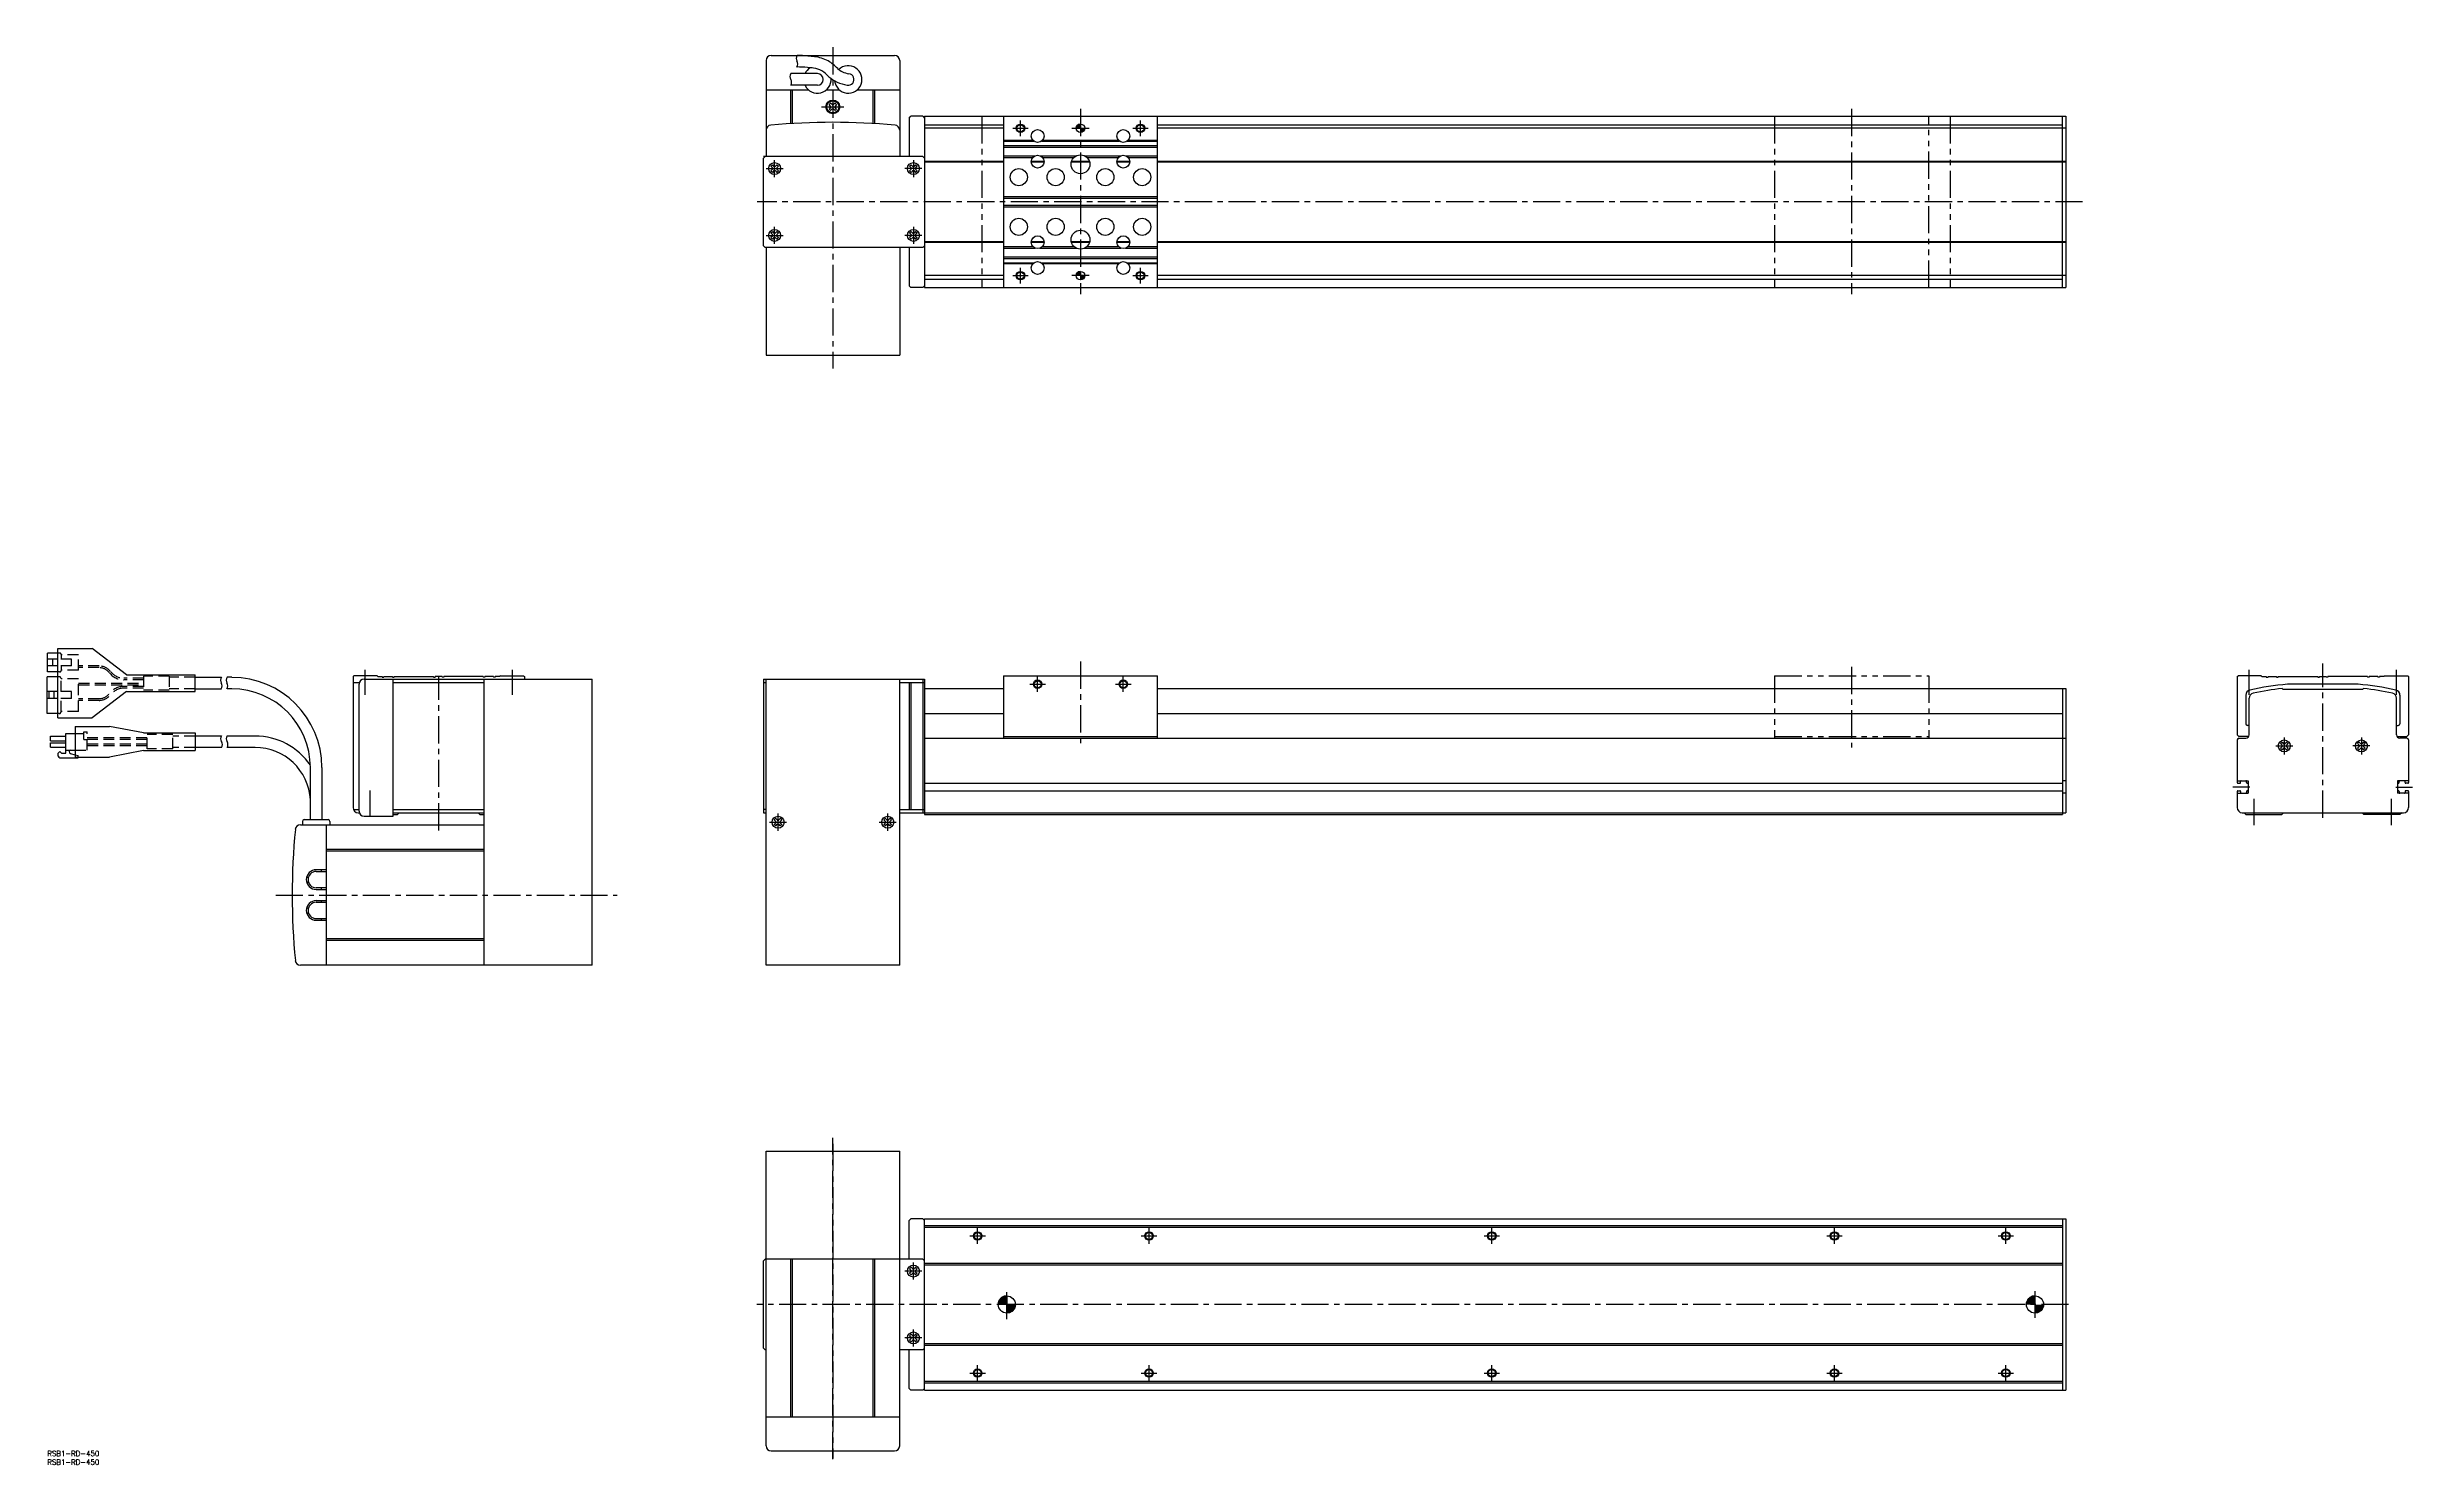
# Model space of a CAD drawing. Extents: x 0 to 1380, y -8 to 819.
import ezdxf

# ---------------------------------------------------------------- set-up
doc = ezdxf.new("R2010")
doc.units = 0
doc.header["$LTSCALE"] = 0.5
for name, pattern in [('CENTER', [50.8, 31.75, -6.35, 6.35, -6.35]), ('DASHED', [19.05, 12.7, -6.35]), ('PHANTOM', [63.5, 31.75, -6.35, 6.35, -6.35, 6.35, -6.35])]:
    doc.linetypes.add(name, pattern=pattern)
for name, color, linetype in [('MSM_CENTER', 1, 'CENTER'), ('MSM_CONTINUOUS', 7, 'CONTINUOUS'), ('MSM_DASHED', 4, 'DASHED'), ('MSM_IMAGINARY', 6, 'PHANTOM'), ('MSM_NARROW', 5, 'CONTINUOUS'), ('MSM_PART_NUMBER', 7, 'CONTINUOUS')]:
    doc.layers.add(name, color=color, linetype=linetype)
doc.styles.get("Standard").update_dxf_attribs({"font": 'txt.shx', "height": 3, "bigfont": 'bigfont.shx'})

# ---------------------------------------------------------------- blocks, each defined once
blk = doc.blocks.new('*U1')
at = {"layer": 'MSM_PART_NUMBER'}
blk.add_text('RSB1-RD-450', height=3, dxfattribs=at).set_placement((0, -3))
blk = doc.blocks.new('*U2')
at = {"layer": 'MSM_PART_NUMBER'}
blk.add_text('RSB1-RD-450', height=3, dxfattribs=at).set_placement((0, -8))
blk = doc.blocks.new('*U5')
at = {"layer": 'MSM_CONTINUOUS', "linetype": 'CONTINUOUS'}
for p, q in [((600.7, 773.3), (600.4, 772)), ((601.6, 774.2), (600.7, 773.3)), ((602.9, 774.5), (601.6, 774.2)), ((602.9, 774.2), (602.9, 774.5)), ((602.9, 774.2), (602.9, 773.3)), ((602.9, 773.3), (602.9, 772)), ((602.9, 772), (602.9, 770.8)), ((602.9, 770.8), (602.9, 769.9)), ((604.1, 769.9), (602.9, 769.5)), ((602.9, 769.5), (602.9, 769.9)), ((605.1, 770.8), (604.1, 769.9)), ((605.4, 772), (605.1, 770.8))]:
    blk.add_line(p, q, dxfattribs=at)
for points in [[(600.7, 773.3), (600.4, 772), (602.9, 772)], [(601.6, 774.2), (600.7, 773.3), (602.9, 773.3)], [(602.9, 774.5), (601.6, 774.2), (602.9, 774.2)], [(602.9, 772), (602.9, 770.8), (605.1, 770.8)], [(602.9, 770.8), (602.9, 769.9), (604.1, 769.9)]]:
    blk.add_solid(points, dxfattribs=at)
at = {"layer": 'MSM_CONTINUOUS', "linetype": 'CONTINUOUS', "extrusion": (0, 0, -1)}
for points in [[(-600.7, 773.3), (-602.9, 773.3), (-602.9, 772)], [(-601.6, 774.2), (-602.9, 774.2), (-602.9, 773.3)], [(-602.9, 772), (-605.4, 772), (-605.1, 770.8)], [(-602.9, 770.8), (-605.1, 770.8), (-604.1, 769.9)], [(-602.9, 769.9), (-604.1, 769.9), (-602.9, 769.5)]]:
    blk.add_solid(points, dxfattribs=at)
blk = doc.blocks.new('*U6')
at = {"layer": 'MSM_CONTINUOUS', "linetype": 'CONTINUOUS'}
for p, q in [((600.7, 687.3), (600.4, 686)), ((601.6, 688.2), (600.7, 687.3)), ((602.9, 688.5), (601.6, 688.2)), ((602.9, 688.2), (602.9, 688.5)), ((602.9, 688.2), (602.9, 687.3)), ((602.9, 687.3), (602.9, 686)), ((602.9, 686), (602.9, 684.8)), ((602.9, 684.8), (602.9, 683.9)), ((604.1, 683.9), (602.9, 683.5)), ((602.9, 683.5), (602.9, 683.9)), ((605.1, 684.8), (604.1, 683.9)), ((605.4, 686), (605.1, 684.8))]:
    blk.add_line(p, q, dxfattribs=at)
for points in [[(600.7, 687.3), (600.4, 686), (602.9, 686)], [(601.6, 688.2), (600.7, 687.3), (602.9, 687.3)], [(602.9, 688.5), (601.6, 688.2), (602.9, 688.2)], [(602.9, 686), (602.9, 684.8), (605.1, 684.8)], [(602.9, 684.8), (602.9, 683.9), (604.1, 683.9)]]:
    blk.add_solid(points, dxfattribs=at)
at = {"layer": 'MSM_CONTINUOUS', "linetype": 'CONTINUOUS', "extrusion": (0, 0, -1)}
for points in [[(-600.7, 687.3), (-602.9, 687.3), (-602.9, 686)], [(-601.6, 688.2), (-602.9, 688.2), (-602.9, 687.3)], [(-602.9, 686), (-605.4, 686), (-605.1, 684.8)], [(-602.9, 684.8), (-605.1, 684.8), (-604.1, 683.9)], [(-602.9, 683.9), (-604.1, 683.9), (-602.9, 683.5)]]:
    blk.add_solid(points, dxfattribs=at)
blk = doc.blocks.new('*U7')
at = {"layer": 'MSM_CONTINUOUS', "linetype": 'CONTINUOUS'}
for p, q in [((555.1, 87), (554.9, 85.5)), ((555.8, 88.4), (555.1, 87)), ((556.9, 89.5), (555.8, 88.4)), ((558.3, 90.3), (556.9, 89.5)), ((559.9, 90.5), (558.3, 90.3)), ((559.9, 90.3), (559.9, 90.5)), ((559.9, 90.3), (559.9, 89.5)), ((559.9, 89.5), (559.9, 88.4)), ((559.9, 88.4), (559.9, 87)), ((559.9, 87), (559.9, 85.5)), ((559.9, 85.5), (559.9, 84)), ((559.9, 84), (559.9, 82.6)), ((564.6, 84), (563.9, 82.6)), ((564.9, 85.5), (564.6, 84)), ((559.9, 82.6), (559.9, 81.5)), ((559.9, 81.5), (559.9, 80.7)), ((561.4, 80.7), (559.9, 80.5)), ((559.9, 80.5), (559.9, 80.7)), ((562.8, 81.5), (561.4, 80.7)), ((563.9, 82.6), (562.8, 81.5))]:
    blk.add_line(p, q, dxfattribs=at)
for points in [[(555.1, 87), (554.9, 85.5), (559.9, 85.5)], [(555.8, 88.4), (555.1, 87), (559.9, 87)], [(556.9, 89.5), (555.8, 88.4), (559.9, 88.4)], [(558.3, 90.3), (556.9, 89.5), (559.9, 89.5)], [(559.9, 90.5), (558.3, 90.3), (559.9, 90.3)], [(559.9, 85.5), (559.9, 84), (564.6, 84)], [(559.9, 84), (559.9, 82.6), (563.9, 82.6)], [(559.9, 82.6), (559.9, 81.5), (562.8, 81.5)], [(559.9, 81.5), (559.9, 80.7), (561.4, 80.7)]]:
    blk.add_solid(points, dxfattribs=at)
at = {"layer": 'MSM_CONTINUOUS', "linetype": 'CONTINUOUS', "extrusion": (0, 0, -1)}
for points in [[(-555.1, 87), (-559.9, 87), (-559.9, 85.5)], [(-555.8, 88.4), (-559.9, 88.4), (-559.9, 87)], [(-556.9, 89.5), (-559.9, 89.5), (-559.9, 88.4)], [(-558.3, 90.3), (-559.9, 90.3), (-559.9, 89.5)], [(-559.9, 85.5), (-564.9, 85.5), (-564.6, 84)], [(-559.9, 84), (-564.6, 84), (-563.9, 82.6)], [(-559.9, 82.6), (-563.9, 82.6), (-562.8, 81.5)], [(-559.9, 81.5), (-562.8, 81.5), (-561.4, 80.7)], [(-559.9, 80.7), (-561.4, 80.7), (-559.9, 80.5)]]:
    blk.add_solid(points, dxfattribs=at)
blk = doc.blocks.new('*U8')
at = {"layer": 'MSM_CONTINUOUS', "linetype": 'CONTINUOUS'}
for p, q in [((1155.1, 87), (1154.9, 85.5)), ((1155.8, 88.4), (1155.1, 87)), ((1156.9, 89.5), (1155.8, 88.4)), ((1158.3, 90.3), (1156.9, 89.5)), ((1159.9, 90.5), (1158.3, 90.3)), ((1159.9, 90.3), (1159.9, 90.5)), ((1159.9, 90.3), (1159.9, 89.5)), ((1159.9, 89.5), (1159.9, 88.4)), ((1159.9, 88.4), (1159.9, 87)), ((1159.9, 87), (1159.9, 85.5)), ((1159.9, 85.5), (1159.9, 84)), ((1159.9, 84), (1159.9, 82.6)), ((1164.6, 84), (1163.9, 82.6)), ((1164.9, 85.5), (1164.6, 84)), ((1159.9, 82.6), (1159.9, 81.5)), ((1159.9, 81.5), (1159.9, 80.7)), ((1161.4, 80.7), (1159.9, 80.5)), ((1159.9, 80.5), (1159.9, 80.7)), ((1162.8, 81.5), (1161.4, 80.7)), ((1163.9, 82.6), (1162.8, 81.5))]:
    blk.add_line(p, q, dxfattribs=at)
for points in [[(1155.1, 87), (1154.9, 85.5), (1159.9, 85.5)], [(1155.8, 88.4), (1155.1, 87), (1159.9, 87)], [(1156.9, 89.5), (1155.8, 88.4), (1159.9, 88.4)], [(1158.3, 90.3), (1156.9, 89.5), (1159.9, 89.5)], [(1159.9, 90.5), (1158.3, 90.3), (1159.9, 90.3)], [(1159.9, 85.5), (1159.9, 84), (1164.6, 84)], [(1159.9, 84), (1159.9, 82.6), (1163.9, 82.6)], [(1159.9, 82.6), (1159.9, 81.5), (1162.8, 81.5)], [(1159.9, 81.5), (1159.9, 80.7), (1161.4, 80.7)]]:
    blk.add_solid(points, dxfattribs=at)
at = {"layer": 'MSM_CONTINUOUS', "linetype": 'CONTINUOUS', "extrusion": (0, 0, -1)}
for points in [[(-1155.1, 87), (-1159.9, 87), (-1159.9, 85.5)], [(-1155.8, 88.4), (-1159.9, 88.4), (-1159.9, 87)], [(-1156.9, 89.5), (-1159.9, 89.5), (-1159.9, 88.4)], [(-1158.3, 90.3), (-1159.9, 90.3), (-1159.9, 89.5)], [(-1159.9, 85.5), (-1164.9, 85.5), (-1164.6, 84)], [(-1159.9, 84), (-1164.6, 84), (-1163.9, 82.6)], [(-1159.9, 82.6), (-1163.9, 82.6), (-1162.8, 81.5)], [(-1159.9, 81.5), (-1162.8, 81.5), (-1161.4, 80.7)], [(-1159.9, 80.7), (-1161.4, 80.7), (-1159.9, 80.5)]]:
    blk.add_solid(points, dxfattribs=at)

msp = doc.modelspace()

# ---------------------------------------------------------------- linework, layer by layer
at = {"layer": 'MSM_CENTER'}
for p, q in [((458.4, 819.3), (458.4, 631.8)), ((451.8, 784.5), (464.9, 784.5)), ((567.9, 767.5), (567.9, 776.5)), ((602.9, 783.3), (602.9, 675.1)), ((637.9, 767.5), (637.9, 776.5)), ((1052.9, 783.3), (1052.9, 675.1)), ((563.4, 772), (572.4, 772)), ((597.8, 772), (607.9, 772)), ((633.4, 772), (642.4, 772)), ((419.4, 748.5), (429.4, 748.5)), ((424.4, 743.5), (424.4, 753.5)), ((510.4, 748.5), (500.4, 748.5)), ((505.4, 753.5), (505.4, 743.5)), ((1187.7, 729), (414.3, 729)), ((419.4, 709.5), (429.4, 709.5)), ((424.4, 704.5), (424.4, 714.5)), ((510.4, 709.5), (500.4, 709.5)), ((505.4, 714.5), (505.4, 704.5)), ((567.9, 681.5), (567.9, 690.5)), ((637.9, 681.5), (637.9, 690.5)), ((563.4, 686), (572.4, 686)), ((607.9, 686), (597.8, 686)), ((633.4, 686), (642.4, 686)), ((185.4, 441.3), (185.4, 456)), ((271.4, 441.3), (271.4, 456)), ((602.9, 460.7), (602.9, 411.1)), ((1052.9, 457.7), (1052.9, 410.6)), ((1284.9, 441.3), (1284.9, 456)), ((1327.9, 369.6), (1327.9, 459.7)), ((1370.9, 441.3), (1370.9, 456)), ((228.4, 362.2), (228.4, 452)), ((573.4, 447.5), (582.4, 447.5)), ((577.9, 443), (577.9, 452)), ((623.4, 447.5), (632.4, 447.5)), ((627.9, 443), (627.9, 452)), ((1305.4, 416.5), (1305.4, 406.5)), ((1350.4, 416.5), (1350.4, 406.5)), ((1300.4, 411.5), (1310.4, 411.5)), ((1355.4, 411.5), (1345.4, 411.5)), ((1285.3, 387.5), (1275.4, 387.5)), ((1370.5, 387.5), (1380.3, 387.5)), ((188.4, 370.2), (188.4, 385.6)), ((1287.9, 365.2), (1287.9, 380.6)), ((1367.9, 365.2), (1367.9, 380.6)), ((421.4, 367), (431.4, 367)), ((426.4, 362), (426.4, 372)), ((485.4, 367), (495.4, 367)), ((490.4, 362), (490.4, 372)), ((133.3, 324.5), (332.6, 324.5)), ((458.4, -4.7), (458.4, 182.7)), ((458.4, 179.3), (458.4, -4.3)), ((538.4, 125.5), (547.4, 125.5)), ((542.9, 121), (542.9, 130)), ((638.4, 125.5), (647.4, 125.5)), ((642.9, 121), (642.9, 130)), ((838.4, 125.5), (847.4, 125.5)), ((842.9, 121), (842.9, 130)), ((1038.4, 125.5), (1047.4, 125.5)), ((1042.9, 121), (1042.9, 130)), ((1138.4, 125.5), (1147.4, 125.5)), ((1142.9, 121), (1142.9, 130)), ((510.4, 105), (500.4, 105)), ((505.4, 100), (505.4, 110)), ((1179.5, 85.5), (414, 85.5)), ((559.9, 76.9), (559.9, 94.1)), ((1159.9, 93.3), (1159.9, 77.7)), ((505.4, 61), (505.4, 71)), ((510.4, 66), (500.4, 66)), ((538.4, 45.5), (547.4, 45.5)), ((542.9, 41), (542.9, 50)), ((638.4, 45.5), (647.4, 45.5)), ((642.9, 41), (642.9, 50)), ((838.4, 45.5), (847.4, 45.5)), ((842.9, 41), (842.9, 50)), ((1038.4, 45.5), (1047.4, 45.5)), ((1042.9, 41), (1042.9, 50)), ((1138.4, 45.5), (1147.4, 45.5)), ((1142.9, 41), (1142.9, 50))]:
    msp.add_line(p, q, dxfattribs=at)
at = {"layer": 'MSM_CONTINUOUS'}
for p, q in [((422.4, 814.5), (494.4, 814.5)), ((419.4, 811.5), (419.4, 755.5)), ((449.4, 803.9), (433.9, 803.9)), ((497.4, 811.5), (497.4, 755.5)), ((419.4, 794.5), (444.1, 794.5)), ((449.4, 797.1), (433.9, 797.1)), ((433.9, 774.8), (433.9, 794.5)), ((434.9, 774.8), (434.9, 794.5)), ((443.6, 795), (443.6, 794.5)), ((454.7, 794.5), (462.1, 794.5)), ((455.1, 795), (455.1, 794.5)), ((461.6, 795), (461.6, 794.5)), ((472.7, 794.5), (497.4, 794.5)), ((473.1, 795), (473.1, 794.5)), ((481.9, 774.8), (481.9, 794.5)), ((482.9, 774.8), (482.9, 794.5)), ((457.1, 786.7), (456.2, 785.9)), ((457.1, 785), (456.2, 785.9)), ((457.1, 784.1), (456.2, 783.2)), ((456.2, 783.2), (457.1, 782.3)), ((458, 785.8), (457.1, 786.7)), ((458, 783.3), (457.1, 782.3)), ((459.7, 786.7), (458.8, 785.8)), ((459.7, 782.3), (458.8, 783.3)), ((459.7, 786.7), (460.6, 785.9)), ((460.6, 785.9), (459.7, 785)), ((460.6, 783.2), (459.7, 784.1)), ((460.6, 783.2), (459.7, 782.3)), ((502.9, 778), (503.9, 779)), ((502.9, 778), (502.9, 755.5)), ((510.9, 779), (503.9, 779)), ((510.9, 779), (511.9, 778)), ((511.9, 779), (1177.9, 779)), ((511.9, 779), (511.9, 679)), ((511.9, 774), (557.9, 774)), ((557.9, 779), (557.9, 679)), ((647.9, 679), (647.9, 779)), ((647.9, 774), (1175.9, 774)), ((1175.9, 679), (1175.9, 779)), ((1177.9, 779), (1177.9, 679)), ((557.9, 772), (511.9, 772)), ((557.9, 765), (575.1, 765)), ((557.9, 764.5), (575.6, 764.5)), ((557.9, 762), (647.9, 762)), ((557.9, 761), (647.9, 761)), ((580.1, 764.5), (625.6, 764.5)), ((580.7, 765), (625.1, 765)), ((630.1, 764.5), (647.9, 764.5)), ((630.7, 765), (647.9, 765)), ((1177.9, 772), (647.9, 772)), ((510.9, 755.5), (417.9, 755.5)), ((417.9, 754.5), (418.9, 755.5)), ((417.9, 703.5), (417.9, 754.5)), ((422.2, 749.9), (423.1, 750.7)), ((422.2, 749.9), (423.1, 749)), ((423.1, 748.1), (422.2, 747.2)), ((422.2, 747.2), (423.1, 746.3)), ((423.1, 750.7), (424, 749.8)), ((424, 747.3), (423.1, 746.3)), ((425.7, 750.7), (424.8, 749.8)), ((424.8, 747.3), (425.7, 746.3)), ((425.7, 750.7), (426.6, 749.9)), ((426.6, 749.9), (425.7, 749)), ((425.7, 748.1), (426.6, 747.2)), ((425.7, 746.3), (426.6, 747.2)), ((503.2, 749.9), (504.1, 750.7)), ((503.2, 749.9), (504.1, 749)), ((504.1, 748.1), (503.2, 747.2)), ((503.2, 747.2), (504.1, 746.3)), ((504.1, 750.7), (505, 749.8)), ((505, 747.3), (504.1, 746.3)), ((506.7, 750.7), (505.8, 749.8)), ((505.8, 747.3), (506.7, 746.3)), ((506.7, 750.7), (507.6, 749.9)), ((507.6, 749.9), (506.7, 749)), ((506.7, 748.1), (507.6, 747.2)), ((506.7, 746.3), (507.6, 747.2)), ((510.9, 755.5), (511.9, 754.5)), ((557.9, 752.7), (511.9, 752.7)), ((557.9, 752.3), (511.9, 752.3)), ((557.9, 756), (576.5, 756)), ((557.9, 755), (575.1, 755)), ((581.6, 752.7), (574.1, 752.7)), ((581.6, 752.3), (574.1, 752.3)), ((579.2, 756), (600.6, 756)), ((580.7, 755), (599.1, 755)), ((608.2, 752.3), (597.5, 752.3)), ((608.1, 752.7), (597.7, 752.7)), ((605.2, 756), (626.5, 756)), ((606.7, 755), (625.1, 755)), ((631.6, 752.7), (624.1, 752.7)), ((631.6, 752.3), (624.1, 752.3)), ((629.2, 756), (647.9, 756)), ((630.7, 755), (647.9, 755)), ((1177.9, 752.7), (647.9, 752.7)), ((1177.9, 752.3), (647.9, 752.3)), ((647.9, 732), (557.9, 732)), ((647.9, 731), (557.9, 731)), ((647.9, 727), (557.9, 727)), ((647.9, 726), (557.9, 726)), ((422.2, 710.9), (423.1, 711.7)), ((422.2, 710.9), (423.1, 710)), ((423.1, 709.1), (422.2, 708.2)), ((422.2, 708.2), (423.1, 707.3)), ((423.1, 711.7), (424, 710.8)), ((424, 708.3), (423.1, 707.3)), ((425.7, 711.7), (424.8, 710.8)), ((424.8, 708.3), (425.7, 707.3)), ((425.7, 711.7), (426.6, 710.9)), ((426.6, 710.9), (425.7, 710)), ((425.7, 709.1), (426.6, 708.2)), ((425.7, 707.3), (426.6, 708.2)), ((503.2, 710.9), (504.1, 711.7)), ((503.2, 710.9), (504.1, 710)), ((504.1, 709.1), (503.2, 708.2)), ((503.2, 708.2), (504.1, 707.3)), ((504.1, 711.7), (505, 710.8)), ((505, 708.3), (504.1, 707.3)), ((506.7, 711.7), (505.8, 710.8)), ((505.8, 708.3), (506.7, 707.3)), ((506.7, 711.7), (507.6, 710.9)), ((507.6, 710.9), (506.7, 710)), ((506.7, 709.1), (507.6, 708.2)), ((506.7, 707.3), (507.6, 708.2)), ((557.9, 705.7), (511.9, 705.7)), ((557.9, 705.3), (511.9, 705.3)), ((581.6, 705.7), (574.1, 705.7)), ((581.6, 705.3), (574.1, 705.3)), ((608.2, 705.7), (597.5, 705.7)), ((608.1, 705.3), (597.7, 705.3)), ((631.6, 705.7), (624.1, 705.7)), ((631.6, 705.3), (624.1, 705.3)), ((1177.9, 705.7), (647.9, 705.7)), ((1177.9, 705.3), (647.9, 705.3)), ((417.9, 703.5), (418.9, 702.5)), ((510.9, 702.5), (418.9, 702.5)), ((419.4, 702.5), (419.4, 639.5)), ((497.4, 702.5), (497.4, 639.5)), ((502.9, 702.5), (502.9, 680)), ((511.9, 703.5), (510.9, 702.5)), ((557.9, 703), (575.1, 703)), ((557.9, 702), (576.5, 702)), ((557.9, 697), (647.9, 697)), ((557.9, 696), (647.9, 696)), ((557.9, 693.5), (575.6, 693.5)), ((557.9, 693), (575.1, 693)), ((579.2, 702), (600.6, 702)), ((580.1, 693.5), (625.6, 693.5)), ((580.7, 703), (599.1, 703)), ((580.7, 693), (625.1, 693)), ((605.2, 702), (626.5, 702)), ((606.7, 703), (625.1, 703)), ((629.2, 702), (647.9, 702)), ((630.1, 693.5), (647.9, 693.5)), ((630.7, 703), (647.9, 703)), ((630.7, 693), (647.9, 693)), ((503.9, 679), (502.9, 680)), ((510.9, 679), (503.9, 679)), ((511.9, 680), (510.9, 679)), ((557.9, 686), (511.9, 686)), ((511.9, 684), (557.9, 684)), ((511.9, 679), (1177.9, 679)), ((1177.9, 686), (647.9, 686)), ((647.9, 684), (1175.9, 684)), ((419.4, 639.5), (497.4, 639.5)), ((0.2, 454.7), (0.2, 465.7)), ((6.2, 465.7), (0.2, 465.7)), ((6.2, 462.2), (0.2, 462.2)), ((6.2, 458.2), (0.2, 458.2)), ((3.2, 458.2), (3.2, 462.2)), ((6.2, 468.4), (26.2, 468.4)), ((6.2, 428), (6.2, 468.4)), ((46.2, 453.1), (26.2, 468.4)), ((0, 430.4), (0, 451.9)), ((6.2, 451.9), (0, 451.9)), ((6.2, 443.2), (0, 443.2)), ((6.2, 454.7), (0.2, 454.7)), ((1, 439.2), (1, 443.2)), ((4, 439.2), (4, 443.2)), ((46.2, 443.2), (26.2, 428)), ((46.2, 453.1), (86.2, 453.1)), ((46.2, 443.2), (86.2, 443.2)), ((86.2, 443.2), (86.2, 453.1)), ((86.2, 451.6), (101.6, 451.6)), ((86.2, 444.8), (101.6, 444.8)), ((107.7, 451.6), (104.9, 451.6)), ((107.7, 444.8), (104.9, 444.8)), ((178.9, 452.5), (178.4, 452)), ((178.4, 452), (178.4, 375.5)), ((178.4, 448.5), (182.1, 448.5)), ((192.4, 452.5), (178.9, 452.5)), ((181.9, 373.5), (181.9, 447.5)), ((184.9, 450.5), (254.9, 450.5)), ((192.4, 452.5), (192.9, 452)), ((192.9, 452), (195.4, 452)), ((195.4, 452), (195.4, 451.7)), ((195.4, 451.7), (196.4, 451.7)), ((196.4, 452), (196.4, 451.7)), ((196.4, 452), (201.4, 452)), ((201.4, 452), (201.4, 451.7)), ((201.4, 451.7), (202.4, 451.7)), ((201.9, 450.5), (317.9, 450.5)), ((201.9, 370.5), (201.9, 450.5)), ((201.9, 448.5), (254.9, 448.5)), ((202.4, 452), (202.4, 451.7)), ((202.4, 452), (225.4, 452)), ((225.4, 452), (225.4, 451.7)), ((225.4, 451.7), (226.4, 451.7)), ((230.4, 452), (226.4, 452)), ((226.4, 452), (226.4, 451.7)), ((230.4, 452), (230.4, 451.7)), ((231.4, 451.7), (230.4, 451.7)), ((254.4, 452), (231.4, 452)), ((231.4, 452), (231.4, 451.7)), ((254.4, 452), (254.4, 451.7)), ((255.4, 451.7), (254.4, 451.7)), ((254.9, 283.5), (254.9, 450.5)), ((255.4, 452), (255.4, 451.7)), ((260.4, 452), (255.4, 452)), ((260.4, 452), (260.4, 451.7)), ((261.4, 451.7), (260.4, 451.7)), ((261.4, 452), (261.4, 451.7)), ((263.9, 452), (261.4, 452)), ((264.4, 452.5), (263.9, 452)), ((264.4, 452.5), (277.9, 452.5)), ((277.9, 452.5), (278.4, 452)), ((278.4, 452), (278.4, 450.5)), ((317.9, 283.5), (317.9, 450.5)), ((417.9, 450.5), (417.9, 372.5)), ((417.9, 450.5), (511.9, 450.5)), ((417.9, 448.5), (419.4, 448.5)), ((419.4, 283.5), (419.4, 450.5)), ((497.4, 283.5), (497.4, 450.5)), ((497.4, 448.5), (511.9, 448.5)), ((502.9, 448.5), (502.9, 374.5)), ((503.9, 448.5), (503.9, 374.5)), ((510.9, 450.5), (510.9, 372.5)), ((511.9, 450.5), (511.9, 371.5)), ((511.9, 445), (557.9, 445)), ((557.9, 452.5), (557.9, 416)), ((557.9, 452.5), (647.9, 452.5)), ((647.9, 416), (647.9, 452.5)), ((647.9, 445), (1177.9, 445)), ((1175.9, 445), (1175.9, 371.5)), ((1177.9, 445), (1177.9, 372.5)), ((1277.9, 452), (1278.4, 452.5)), ((1277.9, 452), (1277.9, 418)), ((1291.9, 452.5), (1278.4, 452.5)), ((1291.9, 452.5), (1292.4, 452)), ((1292.4, 452), (1294.9, 452)), ((1294.9, 452), (1294.9, 451.7)), ((1294.9, 451.7), (1295.9, 451.7)), ((1295.9, 452), (1300.9, 452)), ((1295.9, 452), (1295.9, 451.7)), ((1300.9, 452), (1300.9, 451.7)), ((1300.9, 451.7), (1301.9, 451.7)), ((1301.9, 452), (1324.9, 452)), ((1301.9, 452), (1301.9, 451.7)), ((1304.6, 444.6), (1304.2, 445)), ((1304.6, 444.6), (1351.2, 444.6)), ((1348.5, 447.5), (1307.2, 447.5)), ((1324.9, 452), (1324.9, 451.7)), ((1324.9, 451.7), (1325.9, 451.7)), ((1325.9, 452), (1325.9, 451.7)), ((1325.9, 452), (1329.9, 452)), ((1329.9, 452), (1329.9, 451.7)), ((1330.9, 451.7), (1329.9, 451.7)), ((1353.9, 452), (1330.9, 452)), ((1330.9, 452), (1330.9, 451.7)), ((1351.2, 444.6), (1351.6, 445)), ((1353.9, 452), (1353.9, 451.7)), ((1354.9, 451.7), (1353.9, 451.7)), ((1359.9, 452), (1354.9, 452)), ((1354.9, 452), (1354.9, 451.7)), ((1359.9, 452), (1359.9, 451.7)), ((1360.9, 451.7), (1359.9, 451.7)), ((1360.9, 452), (1360.9, 451.7)), ((1363.4, 452), (1360.9, 452)), ((1363.9, 452.5), (1363.4, 452)), ((1363.9, 452.5), (1377.4, 452.5)), ((1377.9, 452), (1377.4, 452.5)), ((1377.9, 452), (1377.9, 418)), ((6.2, 439.2), (0, 439.2)), ((6.2, 430.4), (0, 430.4)), ((6.2, 428), (26.2, 428)), ((511.9, 430.5), (557.9, 430.5)), ((647.9, 430.5), (1175.9, 430.5)), ((1282.9, 441.2), (1282.9, 424.5)), ((1284.9, 418), (1284.9, 439.3)), ((1370.9, 418), (1370.9, 439.3)), ((1372.9, 441.2), (1372.9, 424.5)), ((1.9, 417.2), (10.9, 417.2)), ((1.9, 414.5), (1.9, 417.2)), ((1.9, 414.5), (10.9, 414.5)), ((10.9, 407.3), (10.9, 418.8)), ((10.9, 418.8), (16.2, 418.8)), ((16.2, 422.9), (16.2, 405)), ((16.2, 422.9), (36.2, 422.9)), ((56.2, 419.2), (36.2, 422.9)), ((56.2, 419.2), (86.2, 419.2)), ((86.2, 419.2), (86.2, 408.8)), ((101.6, 417.3), (86.2, 417.3)), ((121.3, 417.3), (104.9, 417.3)), ((511.9, 416), (1177.9, 416)), ((557.9, 417), (647.9, 417)), ((1277.9, 418), (1278.9, 417)), ((1277.9, 415), (1277.9, 390.1)), ((1284.6, 417), (1278.9, 417)), ((1278.9, 416), (1282.9, 416)), ((1284.9, 423.5), (1283.9, 423.5)), ((1370.9, 423.5), (1371.9, 423.5)), ((1371.2, 417), (1376.9, 417)), ((1376.9, 416), (1372.9, 416)), ((1377.9, 418), (1376.9, 417)), ((1377.9, 415), (1377.9, 390.1)), ((1.9, 410.7), (1.9, 413.4)), ((1.9, 413.4), (10.9, 413.4)), ((1.9, 410.7), (10.9, 410.7)), ((7.3, 408.2), (6.4, 407.3)), ((6.4, 405.5), (6.4, 407.3)), ((7.3, 408.2), (8.2, 407.3)), ((7.3, 404.6), (18.1, 404.6)), ((8.2, 407.3), (10.9, 407.3)), ((10.9, 409.1), (16.2, 409.1)), ((13.4, 407.1), (16.2, 406.4)), ((16.2, 405), (36.2, 405)), ((18.1, 404.6), (18.1, 405)), ((56.2, 408.8), (36.2, 405)), ((56.2, 408.8), (86.2, 408.8)), ((101.6, 410.6), (86.2, 410.6)), ((121.3, 410.6), (104.9, 410.6)), ((1303.2, 412.9), (1304.1, 413.7)), ((1303.2, 412.9), (1304.1, 412)), ((1304.1, 411.1), (1303.2, 410.2)), ((1303.2, 410.2), (1304.1, 409.3)), ((1304.1, 413.7), (1305, 412.8)), ((1305, 410.3), (1304.1, 409.3)), ((1306.7, 413.7), (1305.8, 412.8)), ((1305.8, 410.3), (1306.7, 409.3)), ((1306.7, 413.7), (1307.6, 412.9)), ((1307.6, 412.9), (1306.7, 412)), ((1306.7, 411.1), (1307.6, 410.2)), ((1306.7, 409.3), (1307.6, 410.2)), ((1349.1, 413.7), (1348.2, 412.9)), ((1348.2, 412.9), (1349.1, 412)), ((1349.1, 411.1), (1348.2, 410.2)), ((1349.1, 409.3), (1348.2, 410.2)), ((1349.1, 413.7), (1350, 412.8)), ((1350, 410.3), (1349.1, 409.3)), ((1351.7, 413.7), (1350.8, 412.8)), ((1350.8, 410.3), (1351.7, 409.3)), ((1352.6, 412.9), (1351.7, 413.7)), ((1352.6, 412.9), (1351.7, 412)), ((1351.7, 411.1), (1352.6, 410.2)), ((1352.6, 410.2), (1351.7, 409.3)), ((153.5, 368.5), (153.5, 399)), ((160.3, 368.5), (160.3, 399)), ((511.9, 389.7), (1175.9, 389.7)), ((1177.9, 391.2), (1175.9, 391.2)), ((1277.9, 391.2), (1284.4, 391.2)), ((1278.3, 389.7), (1279.5, 389.7)), ((1279.9, 390.1), (1279.9, 390.8)), ((1283.4, 390.1), (1283.4, 390.8)), ((1283.8, 389.7), (1284, 389.7)), ((1284.4, 391.2), (1284.4, 383.9)), ((1371.4, 391.2), (1371.4, 383.9)), ((1377.9, 391.2), (1371.4, 391.2)), ((1372, 389.7), (1371.8, 389.7)), ((1372.4, 390.1), (1372.4, 390.8)), ((1375.9, 390.1), (1375.9, 390.8)), ((1377.5, 389.7), (1376.3, 389.7)), ((178.6, 374.5), (181.9, 374.5)), ((201.9, 374.5), (254.9, 374.5)), ((419.4, 374.5), (417.9, 374.5)), ((497.4, 374.5), (511.9, 374.5)), ((511.9, 385.4), (1175.9, 385.4)), ((1177.9, 383.9), (1175.9, 383.9)), ((1277.9, 385), (1277.9, 375.5)), ((1277.9, 383.9), (1284.4, 383.9)), ((1278.3, 385.4), (1279.5, 385.4)), ((1279.9, 385), (1279.9, 384.3)), ((1283.4, 385), (1283.4, 384.3)), ((1283.8, 385.4), (1284, 385.4)), ((1377.9, 383.9), (1371.4, 383.9)), ((1372, 385.4), (1371.8, 385.4)), ((1372.4, 385), (1372.4, 384.3)), ((1375.9, 385), (1375.9, 384.3)), ((1377.5, 385.4), (1376.3, 385.4)), ((1377.9, 385), (1377.9, 375.5)), ((147.7, 365.5), (254.9, 365.5)), ((148.9, 367.5), (148.9, 365.5)), ((149.9, 368.5), (163.9, 368.5)), ((162.9, 283.5), (162.9, 365.5)), ((164.9, 367.5), (164.9, 365.5)), ((181.4, 372.5), (182.1, 372.5)), ((184.9, 370.5), (201.9, 370.5)), ((201.9, 372.5), (254.9, 372.5)), ((201.9, 371.5), (204.4, 371.5)), ((204.4, 371.5), (205.4, 372.5)), ((251.4, 372.5), (252.4, 371.5)), ((252.4, 371.5), (254.9, 371.5)), ((417.9, 372.5), (419.4, 372.5)), ((425.1, 369.2), (424.2, 368.4)), ((425.1, 367.5), (424.2, 368.4)), ((424.2, 365.7), (425.1, 366.6)), ((425.1, 364.8), (424.2, 365.7)), ((426, 368.3), (425.1, 369.2)), ((425.1, 364.8), (426, 365.8)), ((426.8, 368.3), (427.7, 369.2)), ((427.7, 364.8), (426.8, 365.8)), ((428.6, 368.4), (427.7, 369.2)), ((427.7, 367.5), (428.6, 368.4)), ((428.6, 365.7), (427.7, 366.6)), ((428.6, 365.7), (427.7, 364.8)), ((489.1, 369.2), (488.2, 368.4)), ((489.1, 367.5), (488.2, 368.4)), ((488.2, 365.7), (489.1, 366.6)), ((489.1, 364.8), (488.2, 365.7)), ((490, 368.3), (489.1, 369.2)), ((489.1, 364.8), (490, 365.8)), ((490.8, 368.3), (491.7, 369.2)), ((491.7, 364.8), (490.8, 365.8)), ((492.6, 368.4), (491.7, 369.2)), ((491.7, 367.5), (492.6, 368.4)), ((492.6, 365.7), (491.7, 366.6)), ((492.6, 365.7), (491.7, 364.8)), ((497.4, 372.5), (1177.9, 372.5)), ((511.9, 371.5), (1175.9, 371.5)), ((1280.9, 372.5), (1374.9, 372.5)), ((1281.9, 372.5), (1282.9, 371.5)), ((1282.9, 371.5), (1303.9, 371.5)), ((1303.9, 371.5), (1304.9, 372.5)), ((1351.9, 371.5), (1350.9, 372.5)), ((1372.9, 371.5), (1351.9, 371.5)), ((1373.9, 372.5), (1372.9, 371.5)), ((254.9, 351), (162.9, 351)), ((254.9, 350), (162.9, 350)), ((151.3, 335), (152.4, 335)), ((151.3, 332), (152.4, 332)), ((156.9, 339.3), (162.9, 339.3)), ((156.9, 338.3), (162.9, 338.3)), ((159.9, 339.3), (159.9, 338.3)), ((156.9, 328.8), (162.9, 328.8)), ((156.9, 327.8), (162.9, 327.8)), ((156.9, 321.3), (162.9, 321.3)), ((156.9, 320.3), (162.9, 320.3)), ((159.9, 328.8), (159.9, 327.8)), ((159.9, 321.3), (159.9, 320.3)), ((151.3, 317), (152.4, 317)), ((151.3, 314), (152.4, 314)), ((156.9, 310.8), (162.9, 310.8)), ((156.9, 309.8), (162.9, 309.8)), ((159.9, 310.8), (159.9, 309.8)), ((254.9, 299), (162.9, 299)), ((254.9, 298), (162.9, 298)), ((317.9, 283.5), (147.7, 283.5)), ((497.4, 283.5), (419.4, 283.5)), ((419.4, 175), (497.4, 175)), ((419.4, 3), (419.4, 175)), ((497.4, 3), (497.4, 175)), ((503.9, 135.5), (502.9, 134.5)), ((502.9, 112), (502.9, 134.5)), ((510.9, 135.5), (503.9, 135.5)), ((510.9, 135.5), (511.9, 134.5)), ((511.9, 135.5), (1177.9, 135.5)), ((511.9, 35.5), (511.9, 135.5)), ((1175.9, 131.5), (511.9, 131.5)), ((1175.9, 130.5), (511.9, 130.5)), ((1175.9, 135.5), (1175.9, 35.5)), ((1177.9, 135.5), (1177.9, 35.5)), ((418.9, 112), (417.9, 111)), ((417.9, 60), (417.9, 111)), ((510.9, 112), (418.9, 112)), ((433.9, 20), (433.9, 112)), ((434.9, 20), (434.9, 112)), ((481.9, 20), (481.9, 112)), ((482.9, 20), (482.9, 112)), ((510.9, 112), (511.9, 111)), ((503.2, 106.3), (504.1, 107.2)), ((503.2, 106.3), (504.1, 105.4)), ((504.1, 104.6), (503.2, 103.7)), ((503.2, 103.7), (504.1, 102.8)), ((504.1, 107.2), (505, 106.3)), ((505, 103.7), (504.1, 102.8)), ((506.7, 107.2), (505.8, 106.3)), ((505.8, 103.7), (506.7, 102.8)), ((506.7, 107.2), (507.6, 106.3)), ((507.6, 106.3), (506.7, 105.4)), ((506.7, 104.6), (507.6, 103.7)), ((506.7, 102.8), (507.6, 103.7)), ((1175.9, 109.5), (511.9, 109.5)), ((1175.9, 108.5), (511.9, 108.5)), ((418.9, 59), (417.9, 60)), ((419.4, 59), (418.9, 59)), ((510.9, 59), (497.4, 59)), ((502.9, 36.5), (502.9, 59)), ((503.2, 67.3), (504.1, 68.2)), ((503.2, 67.3), (504.1, 66.4)), ((504.1, 65.6), (503.2, 64.7)), ((503.2, 64.7), (504.1, 63.8)), ((504.1, 68.2), (505, 67.3)), ((505, 64.7), (504.1, 63.8)), ((506.7, 68.2), (505.8, 67.3)), ((505.8, 64.7), (506.7, 63.8)), ((506.7, 68.2), (507.6, 67.3)), ((507.6, 67.3), (506.7, 66.4)), ((506.7, 65.6), (507.6, 64.7)), ((506.7, 63.8), (507.6, 64.7)), ((511.9, 60), (510.9, 59)), ((510.9, 59), (511.9, 60)), ((1175.9, 62.5), (511.9, 62.5)), ((1175.9, 61.5), (511.9, 61.5)), ((503.9, 35.5), (502.9, 36.5)), ((510.9, 35.5), (503.9, 35.5)), ((510.9, 35.5), (511.9, 36.5)), ((1175.9, 40.5), (511.9, 40.5)), ((1175.9, 39.5), (511.9, 39.5)), ((511.9, 35.5), (1177.9, 35.5)), ((419.4, 20), (497.4, 20)), ((422.4, 0), (494.4, 0))]:
    msp.add_line(p, q, dxfattribs=at)
for centre, radius in [((458.4, 784.5), 4), ((458.4, 784.5), 3.5), ((567.9, 772), 2.07), ((602.9, 772), 2.5), ((637.9, 772), 2.07), ((577.9, 767.5), 3.75), ((627.9, 767.5), 3.75), ((424.4, 748.5), 3.5), ((505.4, 748.5), 3.5), ((566.9, 743.5), 5), ((577.9, 752.5), 3.75), ((588.4, 743.5), 5), ((602.9, 751), 5.5), ((617.4, 743.5), 5), ((627.9, 752.5), 3.75), ((638.9, 743.5), 5), ((566.9, 714.5), 5), ((588.4, 714.5), 5), ((617.4, 714.5), 5), ((638.9, 714.5), 5), ((424.4, 709.5), 3.5), ((505.4, 709.5), 3.5), ((577.9, 705.5), 3.75), ((602.9, 707), 5.5), ((627.9, 705.5), 3.75), ((577.9, 690.5), 3.75), ((627.9, 690.5), 3.75), ((567.9, 686), 2.07), ((602.9, 686), 2.5), ((637.9, 686), 2.07), ((577.9, 447.5), 2.07), ((627.9, 447.5), 2.07), ((1305.4, 411.5), 3.5), ((1350.4, 411.5), 3.5), ((426.4, 367), 3.5), ((490.4, 367), 3.5), ((542.9, 125.5), 2.07), ((642.9, 125.5), 2.07), ((842.9, 125.5), 2.07), ((1042.9, 125.5), 2.07), ((1142.9, 125.5), 2.07), ((505.4, 105), 3.5), ((559.9, 85.5), 5), ((1159.9, 85.5), 5), ((505.4, 66), 3.5), ((542.9, 45.5), 2.07), ((642.9, 45.5), 2.07), ((842.9, 45.5), 2.07), ((1042.9, 45.5), 2.07), ((1142.9, 45.5), 2.07)]:
    msp.add_circle(centre, radius, dxfattribs=at)
for centre, radius, start, end in [((422.4, 811.5), 3, 90, 180), ((436.1, 704.6), 109.9, 85.9308, 89.2546), ((494.4, 811.5), 3, 0, 90), ((436.2, 703.9), 103.9, 85.8937, 89.3075), ((449.4, 800.5), 8, 121.6642, 154.8493), ((449.4, 800.5), 8, 205.1507, 4.0514), ((441, 759.3), 48.2, 82.7051, 86.9197), ((440.9, 759.4), 54.8, 82.8102, 86.9459), ((445.8, 794.4), 12.8, 61.0404, 83.9648), ((445.6, 793.1), 20.8, 61.0404, 83.9648), ((449.4, 800.5), 3.4, 270, 90), ((435.8, 782.2), 28.4, 44.3819, 55.2181), ((438.4, 784.3), 32.1, 44.6334, 57.3874), ((469.6, 817.3), 20.3, 228.3238, 244.6155), ((467.4, 800.5), 8, 185.7537, 133.7772), ((469.5, 816.2), 12.5, 228.3867, 243.6117), ((469.9, 818.3), 14.6, 245.9053, 261.5992), ((467.4, 800.5), 3.35, 260.5474, 82.7384), ((470.1, 819.6), 22.6, 245.8906, 261.643), ((422.4, 770.9), 3, 95.2027, 180), ((458.4, 375.5), 400, 84.7973, 95.2027), ((456.7, 784.5), 0.593, 314.9965, 44.9955), ((458.4, 786.2), 0.593, 225.0086, 314.9996), ((458.4, 782.8), 0.593, 45.001, 134.9954), ((460.1, 784.5), 0.593, 135.0088, 224.9948), ((494.4, 770.9), 3, 0, 84.7973), ((422.7, 748.5), 0.593, 315.0087, 44.9993), ((424.4, 750.2), 0.593, 225.0088, 314.9948), ((424.4, 746.8), 0.593, 44.9962, 134.9956), ((426.1, 748.5), 0.593, 135.001, 224.9954), ((503.7, 748.5), 0.593, 315.0087, 44.9993), ((505.4, 750.2), 0.593, 225.0088, 314.9948), ((505.4, 746.8), 0.593, 44.9962, 134.9956), ((507.1, 748.5), 0.593, 135.001, 224.9954), ((422.7, 709.5), 0.593, 315.0087, 44.9993), ((424.4, 711.2), 0.593, 225.0088, 314.9948), ((424.4, 707.8), 0.593, 44.9962, 134.9956), ((426.1, 709.5), 0.593, 135.001, 224.9954), ((503.7, 709.5), 0.593, 315.0087, 44.9993), ((505.4, 711.2), 0.593, 225.0088, 314.9948), ((505.4, 707.8), 0.593, 44.9962, 134.9956), ((507.1, 709.5), 0.593, 135.001, 224.9954), ((107.7, 399), 52.5, 0, 90), ((107.7, 399), 45.8, 0, 90), ((184.9, 447.5), 3, 90, 180), ((1285.9, 441.2), 3, 102.6618, 180), ((1287.9, 439.3), 3, 101.7151, 180), ((1321.3, 283.6), 164.5, 94.8951, 102.6618), ((1327.9, 246.5), 200, 96.8063, 101.7151), ((1334.5, 283.6), 164.5, 77.3382, 85.1049), ((1327.9, 246.5), 200, 78.2849, 83.1937), ((1367.9, 439.3), 3, 0, 78.2849), ((1369.9, 441.2), 3, 0, 77.3382), ((121.3, 378.3), 39, 34.2693, 90), ((1278.9, 415), 1, 90, 180), ((1283.9, 424.5), 1, 180, 270), ((1282.9, 418), 2, 270, 0), ((1372.9, 418), 2, 180, 270), ((1371.9, 424.5), 1, 270, 0), ((1376.9, 415), 1, 0, 90), ((7.3, 405.5), 0.9, 180, 270), ((13.7, 408.1), 1.01, 90, 255.6186), ((121.3, 378.3), 32.3, 3.1894, 90), ((1303.7, 411.5), 0.593, 315.0087, 44.9993), ((1305.4, 413.2), 0.593, 225.0088, 314.9948), ((1305.4, 409.8), 0.593, 44.9962, 134.9956), ((1307.1, 411.5), 0.593, 135.001, 224.9954), ((1348.7, 411.5), 0.593, 315.0046, 44.999), ((1350.4, 413.2), 0.593, 225.0052, 314.9912), ((1350.4, 409.8), 0.593, 45.0044, 135.0038), ((1352.1, 411.5), 0.593, 135.0007, 224.9913), ((1278.3, 390.1), 0.4, 180, 270), ((1279.5, 390.1), 0.4, 270, 0), ((1280.3, 390.8), 0.4, 90, 180), ((1283, 390.8), 0.4, 0, 90), ((1283.8, 390.1), 0.4, 180, 270), ((1284, 389.3), 0.4, 0, 90), ((1371.8, 389.3), 0.4, 90, 180), ((1372, 390.1), 0.4, 270, 0), ((1372.8, 390.8), 0.4, 90, 180), ((1375.5, 390.8), 0.4, 0, 90), ((1376.3, 390.1), 0.4, 180, 270), ((1377.5, 390.1), 0.4, 270, 0), ((181.4, 375.5), 3, 180, 270), ((184.9, 373.5), 3, 180, 270), ((1278.3, 385), 0.4, 90, 180), ((1280.9, 375.5), 3, 180, 270), ((1279.5, 385), 0.4, 0, 90), ((1280.3, 384.3), 0.4, 180, 270), ((1283, 384.3), 0.4, 270, 0), ((1283.8, 385), 0.4, 90, 180), ((1284, 385.8), 0.4, 270, 0), ((1371.8, 385.8), 0.4, 180, 270), ((1372, 385), 0.4, 0, 90), ((1372.8, 384.3), 0.4, 180, 270), ((1374.9, 375.5), 3, 270, 0), ((1375.5, 384.3), 0.4, 270, 0), ((1376.3, 385), 0.4, 90, 180), ((1377.5, 385), 0.4, 0, 90), ((542.9, 324.5), 400, 174.5074, 185.4926), ((147.7, 362.5), 3, 90, 174.5074), ((149.9, 367.5), 1, 90, 180), ((163.9, 367.5), 1, 0, 90), ((424.7, 367), 0.593, 315.001, 44.9954), ((426.4, 368.7), 0.593, 224.9962, 314.9956), ((426.4, 365.3), 0.593, 45.0088, 134.9948), ((428.1, 367), 0.593, 135.0087, 224.9993), ((488.7, 367), 0.593, 315.001, 44.9954), ((490.4, 368.7), 0.593, 224.9962, 314.9956), ((490.4, 365.3), 0.593, 45.0088, 134.9948), ((492.1, 367), 0.593, 135.0087, 224.9993), ((156.9, 333.5), 5.75, 90, 270), ((156.9, 333.5), 4.75, 90, 270), ((156.9, 315.5), 5.75, 90, 270), ((156.9, 315.5), 4.75, 90, 270), ((147.7, 286.5), 3, 185.4926, 270), ((503.7, 105), 0.593, 315.0087, 44.9993), ((505.4, 106.7), 0.593, 225.0088, 314.9948), ((505.4, 103.3), 0.593, 44.9962, 134.9956), ((507.1, 105), 0.593, 135.001, 224.9954), ((503.7, 66), 0.593, 315.0087, 44.9993), ((505.4, 67.7), 0.593, 225.0088, 314.9948), ((505.4, 64.3), 0.593, 44.9962, 134.9956), ((507.1, 66), 0.593, 135.001, 224.9954), ((422.4, 3), 3, 180, 270), ((494.4, 3), 3, 270, 0)]:
    msp.add_arc(centre, radius, start, end, dxfattribs=at)
at = {"layer": 'MSM_DASHED'}
for p, q in [((7.2, 465.7), (6.2, 465.7)), ((14.2, 462.2), (6.2, 462.2)), ((14.2, 458.2), (6.2, 458.2)), ((8.2, 462.2), (8.2, 464.7)), ((18.2, 464.7), (8.2, 464.7)), ((8.2, 455.7), (8.2, 458.2)), ((18.2, 455.7), (8.2, 455.7)), ((14.2, 458.2), (14.2, 462.2)), ((18.2, 455.7), (18.2, 464.7)), ((30.2, 458.2), (18.2, 458.2)), ((30.2, 457.2), (18.2, 457.2)), ((7.2, 454.7), (6.2, 454.7)), ((7, 451.9), (6.2, 451.9)), ((14.2, 443.2), (6.2, 443.2)), ((8, 443.2), (8, 450.9)), ((18.2, 450.7), (8, 450.7)), ((14.2, 439.2), (14.2, 443.2)), ((18.2, 431.7), (18.2, 450.7)), ((18.2, 448.2), (56.2, 448.2)), ((18.2, 447.2), (56.2, 447.2)), ((56.2, 451.1), (44.6, 451.1)), ((56.2, 450.1), (44.6, 450.1)), ((56.2, 446.2), (44.6, 446.2)), ((56.2, 445.2), (44.6, 445.2)), ((71.2, 452.3), (56.2, 452.3)), ((56.2, 452.3), (56.2, 444)), ((71.2, 444), (56.2, 444)), ((71.2, 452.3), (71.2, 444)), ((86.2, 451.6), (71.2, 451.6)), ((86.2, 444.8), (71.2, 444.8)), ((14.2, 439.2), (6.2, 439.2)), ((7, 430.4), (6.2, 430.4)), ((8, 431.4), (8, 439.2)), ((18.2, 431.7), (8, 431.7)), ((30.2, 439.1), (18.2, 439.1)), ((30.2, 438.1), (18.2, 438.1)), ((16.2, 418.8), (21.4, 418.8)), ((21.4, 419.7), (23.2, 419.7)), ((21.4, 415.2), (21.4, 419.7)), ((21.4, 415.2), (23.2, 415.2)), ((23.2, 409.1), (23.2, 419.7)), ((23.2, 416.5), (58.2, 416.5)), ((23.2, 415.5), (58.2, 415.5)), ((58.2, 409.9), (58.2, 418.1)), ((73.2, 418.1), (58.2, 418.1)), ((73.2, 409.9), (73.2, 418.1)), ((86.2, 417.3), (73.2, 417.3)), ((16.2, 409.1), (23.2, 409.1)), ((16.2, 406.4), (18.1, 405.9)), ((18.1, 405), (18.1, 405.9)), ((58.2, 412.5), (23.2, 412.5)), ((58.2, 411.5), (23.2, 411.5)), ((73.2, 409.9), (58.2, 409.9)), ((86.2, 410.6), (73.2, 410.6))]:
    msp.add_line(p, q, dxfattribs=at)
for centre, radius, start, end in [((7.2, 464.7), 1, 359.9983, 89.9983), ((7.2, 455.7), 1, 269.9983, 359.9983), ((30.2, 449.7), 8.5, 37.2671, 89.9983), ((30.2, 449.7), 7.5, 37.2671, 89.9983), ((7, 450.9), 1, 359.9983, 89.9983), ((30.2, 446.6), 7.5, 269.9983, 322.7294), ((44.6, 460.6), 10.5, 217.2671, 269.9983), ((44.6, 435.7), 10.5, 89.9983, 142.7294), ((44.6, 460.6), 9.5, 217.2671, 269.9983), ((44.6, 435.7), 9.5, 89.9983, 142.7294), ((7, 431.4), 1, 269.9983, 359.9983), ((30.2, 446.6), 8.5, 269.9983, 322.7294)]:
    msp.add_arc(centre, radius, start, end, dxfattribs=at)
at = {"layer": 'MSM_IMAGINARY'}
for p, q in [((545.4, 779), (545.4, 679)), ((1007.9, 779), (1007.9, 679)), ((1097.9, 679), (1097.9, 779)), ((1110.4, 779), (1110.4, 679)), ((1007.9, 452.5), (1007.9, 416)), ((1007.9, 452.5), (1097.9, 452.5)), ((1097.9, 452.5), (1097.9, 416)), ((1007.9, 417), (1097.9, 417))]:
    msp.add_line(p, q, dxfattribs=at)
at = {"layer": 'MSM_NARROW'}
for centre in [(567.9, 772), (637.9, 772), (567.9, 686), (637.9, 686), (577.9, 447.5), (627.9, 447.5), (542.9, 125.5), (642.9, 125.5), (842.9, 125.5), (1042.9, 125.5), (1142.9, 125.5), (542.9, 45.5), (642.9, 45.5), (842.9, 45.5), (1042.9, 45.5), (1142.9, 45.5)]:
    msp.add_circle(centre, 2.5, dxfattribs=at)
for centre, start, end in [((440.2, 812.8), 148.1925, 211.8329), ((436.5, 802.2), 147.2209, 212.7791), ((434.8, 809.5), 326.2747, 31.8329), ((431.2, 798.8), 327.2209, 32.7791), ((104.2, 449.9), 147.2209, 212.7791), ((98.9, 446.5), 327.2209, 32.7791), ((107.5, 449.9), 147.2209, 212.7791), ((102.2, 446.5), 327.2209, 32.7791), ((104.3, 415.7), 148.3093, 211.7225), ((107.6, 415.7), 148.3093, 211.7225), ((99, 412.4), 326.1644, 31.7225), ((102.3, 412.4), 326.1644, 31.7225)]:
    msp.add_arc(centre, 3.14, start, end, dxfattribs=at)

# ---------------------------------------------------------------- block references
at = {"layer": 'MSM_CONTINUOUS', "linetype": 'CONTINUOUS'}
for name in ['*U5', '*U6', '*U7', '*U8']:
    msp.add_blockref(name, (0, 0), dxfattribs=at)
at = {"layer": 'MSM_CONTINUOUS'}
for name in ['*U1', '*U2']:
    msp.add_blockref(name, (0, 0), dxfattribs=at)

doc.saveas('drawing.dxf')
